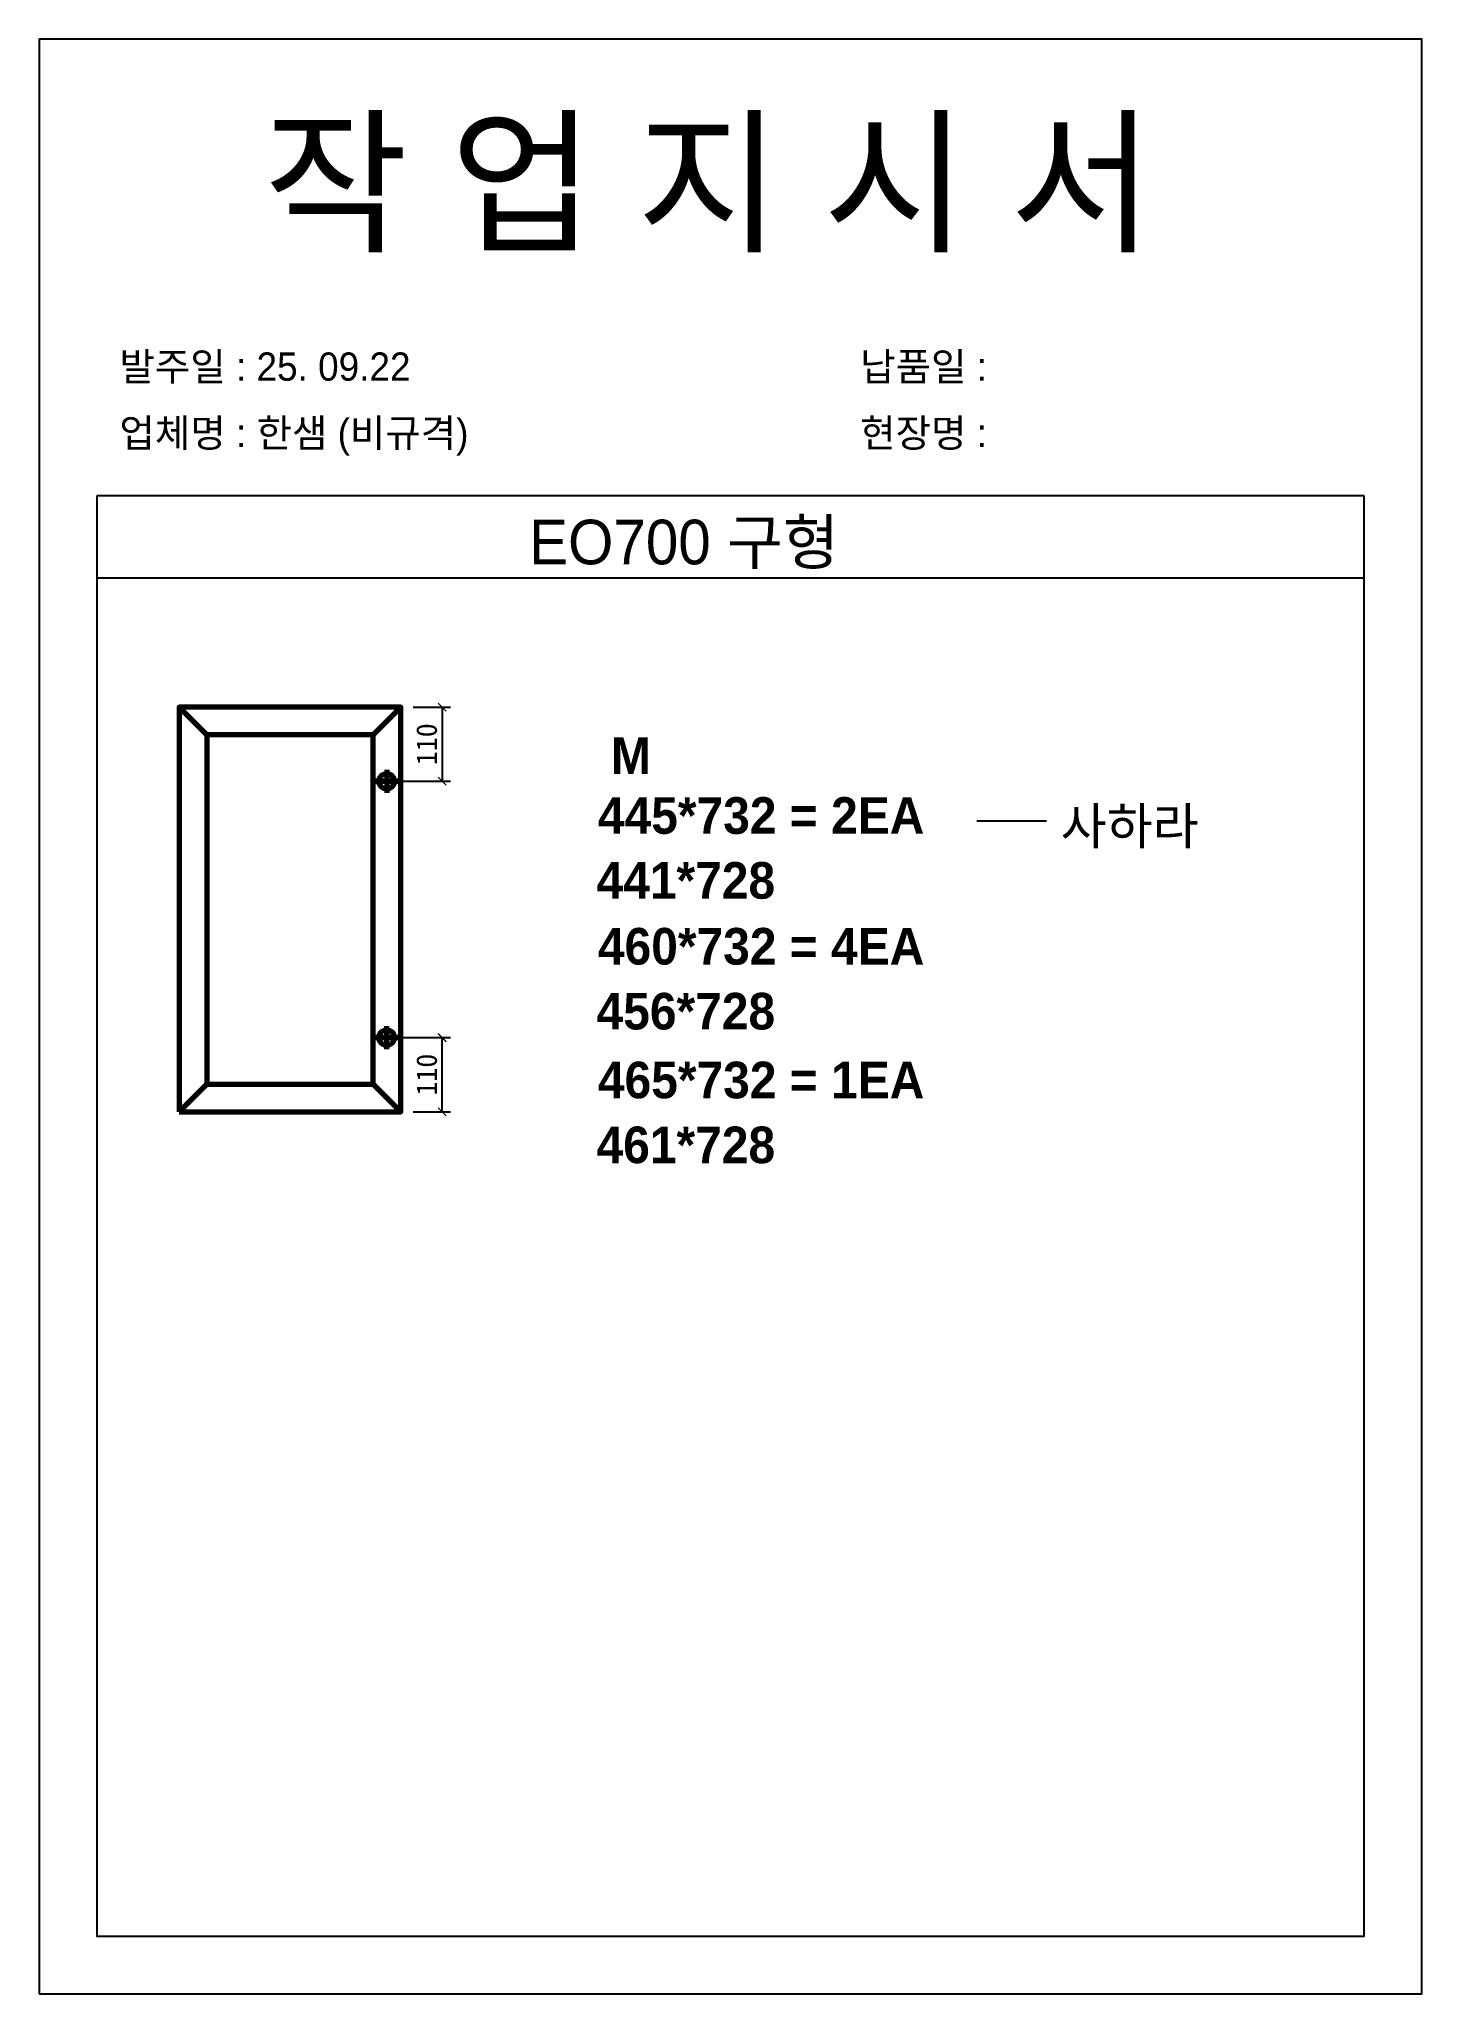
# Model space of a CAD drawing. Header units: millimetres. Extents: x -44117 to 256353, y -2095463 to 65325.
# Drawn here: x 117319 to 118999, y -337555 to -335179 of the extents above; entities that cross this region are included whole.
import ezdxf

# ---------------------------------------------------------------- set-up
doc = ezdxf.new("R2010")
doc.units = ezdxf.units.MM
doc.header["$LTSCALE"] = 10
doc.layers.add('Layer1', color=7, linetype='Continuous', lineweight=70)
doc.styles.add('MtX_Gulim', font='')
doc.styles.get('MtX_Gulim').set_extended_font_data('Gulim', bold=True)
doc.dimstyles.new('ISO-25', dxfattribs={"dimtxt": 2.5, "dimasz": 2.5, "dimexe": 1, "dimexo": 1, "dimtad": 1, "dimtxsty": 'Standard', "dimblk": 'ARCHTICK', "dimcen": 2.5, "dimadec": 0, "dimazin": 0, "dimtfac": 1, "dimtmove": 0, "dimatfit": 3, "dimfxl": 0, "dimarcsym": 0})

msp = doc.modelspace()

# ---------------------------------------------------------------- texts
at = {"linetype": 'Continuous', "style": 'MtX_Gulim'}
for s, height, p in [('M', 44.50828, (118014.054, -336071.92813)), ('445*732 = 2EA', 44.508282, (117998.25038, -336144.65547)), ('사하라', 44.508282, (118560.56299, -336157.57228)), ('460*732 = 4EA', 44.508282, (117998.25038, -336303.60439)), ('465*732 = 1EA', 44.508282, (117998.25038, -336466.12017))]:
    msp.add_text(s, height=height, dxfattribs=at).set_placement(p)
at = {"color": 242, "linetype": 'Continuous', "true_color": 0xcd2027, "style": 'MtX_Gulim'}
for s, p in [('441*728', (117996.5935, -336223.53672)), ('456*728', (117996.5935, -336382.48563)), ('461*728', (117996.5935, -336545.00141))]:
    msp.add_text(s, height=44.508282, dxfattribs=at).set_placement(p)
at = {"attachment_point": 1}
for s, width, gutter_width, heights, insert, char_height in [('{\\fGulim|b0|i0|c129|p50;작 업 지 시 서}', 3307.3198183, 12.5, [-155.84554], (117592.13283, -335282.86885), 140), ('{\\fGulim|b0|i0|c129|p50;발주일 : 25. 09.22}', 3307.3198183, 12.5, [34.50412], (117416.92348, -335559.58927), 34.3), ('{\\fGulim|b0|i0|c129|p50;납품일 : }', 3307.3198183, 12.5, [37.67976], (118316.90146, -335559.58927), 34.3), ('{\\fGulim|b0|i0|c129|p50;업체명 : 한샘 (비규격)}', 3307.3198183, 12.5, [36.11279], (117416.92348, -335640.24545), 34.3), ('{\\fGulim|b0|i0|c129|p50;현장명 : }', 3307.3198183, 12.5, [32.38651], (118316.90146, -335640.24545), 34.3), ('{\\fGulim|b0|i0|c129|p50;EO700 구형}', 5224.9748335, 19.74777, [57.05176], (117914.63707, -335762.91534), 54.1878762)]:
    msp.add_mtext_dynamic_manual_height_columns(s, width=width, gutter_width=gutter_width, heights=heights, dxfattribs=dict(at, insert=insert, char_height=char_height))

# ---------------------------------------------------------------- blocks, each defined once
blk = doc.blocks.new('_ArchTick')
at = {"color": 0, "linetype": 'ByBlock', "const_width": 0.15}
blk.add_lwpolyline([(-0.5, -0.5), (0.5, 0.5)], dxfattribs=at)
blk = doc.blocks.new('*D3438')
at = {"color": 0, "lineweight": -2}
for p, q in [((117773.8, -335990.7), (117819, -335990.7)), ((117809, -335990.7), (117809, -336080.8)), ((117756.6, -336080.8), (117819, -336080.8))]:
    blk.add_line(p, q, dxfattribs=at)
at = {"layer": 'Defpoints', "color": 0}
for p in [(117758.8, -335990.7), (117741.6, -336080.8), (117809, -336080.8)]:
    blk.add_point(p, dxfattribs=at)
at = {"color": 0, "lineweight": -2, "xscale": 10, "yscale": 10, "zscale": 10}
for p, rotation in [((117809, -335990.7), 90), ((117809, -336080.8), 270)]:
    blk.add_blockref('_ArchTick', p, dxfattribs=dict(at, rotation=rotation))
at = {"color": 0, "insert": (117790.3, -336035.8), "char_height": 25, "attachment_point": 5, "rotation": 90}
blk.add_mtext('110', dxfattribs=at)
blk = doc.blocks.new('*D3439')
at = {"color": 0, "lineweight": -2}
for p, q in [((117756.6, -336392.4), (117819, -336392.4)), ((117809, -336482.5), (117809, -336392.4)), ((117773.8, -336482.5), (117819, -336482.5))]:
    blk.add_line(p, q, dxfattribs=at)
at = {"layer": 'Defpoints', "color": 0}
for p in [(117741.6, -336392.4), (117809, -336392.4), (117758.8, -336482.5)]:
    blk.add_point(p, dxfattribs=at)
at = {"color": 0, "lineweight": -2, "xscale": 10, "yscale": 10, "zscale": 10}
for p, rotation in [((117809, -336392.4), 90), ((117809, -336482.5), 270)]:
    blk.add_blockref('_ArchTick', p, dxfattribs=dict(at, rotation=rotation))
at = {"color": 0, "insert": (117790.3, -336437.4), "char_height": 25, "attachment_point": 5, "rotation": 90}
blk.add_mtext('110', dxfattribs=at)

# ---------------------------------------------------------------- dimensions: what is measured, and where the dimension line sits
for base, p1, p2, angle, picture, middle in [((117809.03888, -336080.82905), (117758.80597, -335990.69436), (117741.61772, -336080.82905), 90, '*D3438', (117790.28888, -336035.76171)), ((117809.03888, -336392.36546), (117758.80597, -336482.50015), (117741.61772, -336392.36546), 270, '*D3439', (117790.28888, -336437.4328))]:
    dim = msp.add_linear_dim(base=base, p1=p1, p2=p2, angle=angle, text='110', dimstyle='ISO-25', override={"dimscale": 10, "dimasz": 1, "dimexo": 1.5, "dimtxsty": 'Standard'})
    dim.commit()
    dim.dimension.update_dxf_attribs({"geometry": picture, "text_midpoint": middle})

# ---------------------------------------------------------------- linework, layer by layer
for p, q in [((118929.32623, -335733.87606), (117389.32623, -335733.87606)), ((118929.32623, -335833.87606), (117389.32623, -335833.87606)), ((118458.62858, -336128.99761), (118543.25338, -336128.99761))]:
    msp.add_line(p, q)
msp.add_lwpolyline([(117319.32623, -337554.70634), (118999.32623, -337554.70634), (118999.32623, -335178.70634), (117319.32623, -335178.70634)], close=True)
msp.add_lwpolyline([(117389.32623, -335733.87606), (117389.32623, -337484.70634), (118929.32623, -337484.70634), (118929.32623, -335733.87606)])
at = {"layer": 'Layer1'}
for p, q in [((117523.21651, -336024.35), (117489.56088, -335990.69436)), ((117725.15033, -336024.35), (117758.80597, -335990.69436)), ((117741.61772, -336066.83971), (117741.61772, -336094.81839)), ((117741.61772, -336406.3548), (117741.61772, -336378.37612)), ((117489.56088, -336482.50015), (117523.21651, -336448.84451)), ((117758.80597, -336482.50015), (117725.15033, -336448.84451)), ((117725.15033, -336448.84451), (117758.80597, -336482.50015))]:
    msp.add_line(p, q, dxfattribs=at)
for points in [[(117489.56088, -336482.50015), (117758.80597, -336482.50015), (117758.80597, -335990.69436), (117489.56088, -335990.69436)], [(117523.21651, -336448.84451), (117725.15033, -336448.84451), (117725.15033, -336024.35), (117523.21651, -336024.35)], [(117755.60706, -336080.82905), (117727.62838, -336080.82905)], [(117755.60706, -336392.36546), (117727.62838, -336392.36546)]]:
    msp.add_lwpolyline(points, close=True, dxfattribs=at)
for centre in [(117741.61772, -336080.82905), (117741.61772, -336392.36546)]:
    msp.add_circle(centre, 9.32623, dxfattribs=at)

msp.set_redraw_order([(e.dxf.handle, doc.entitydb.next_handle()) for e in msp.query("TEXT MTEXT ATTDEF DIMENSION ARC_DIMENSION")])  # texts and dimensions are drawn at this point

doc.saveas('drawing.dxf')
